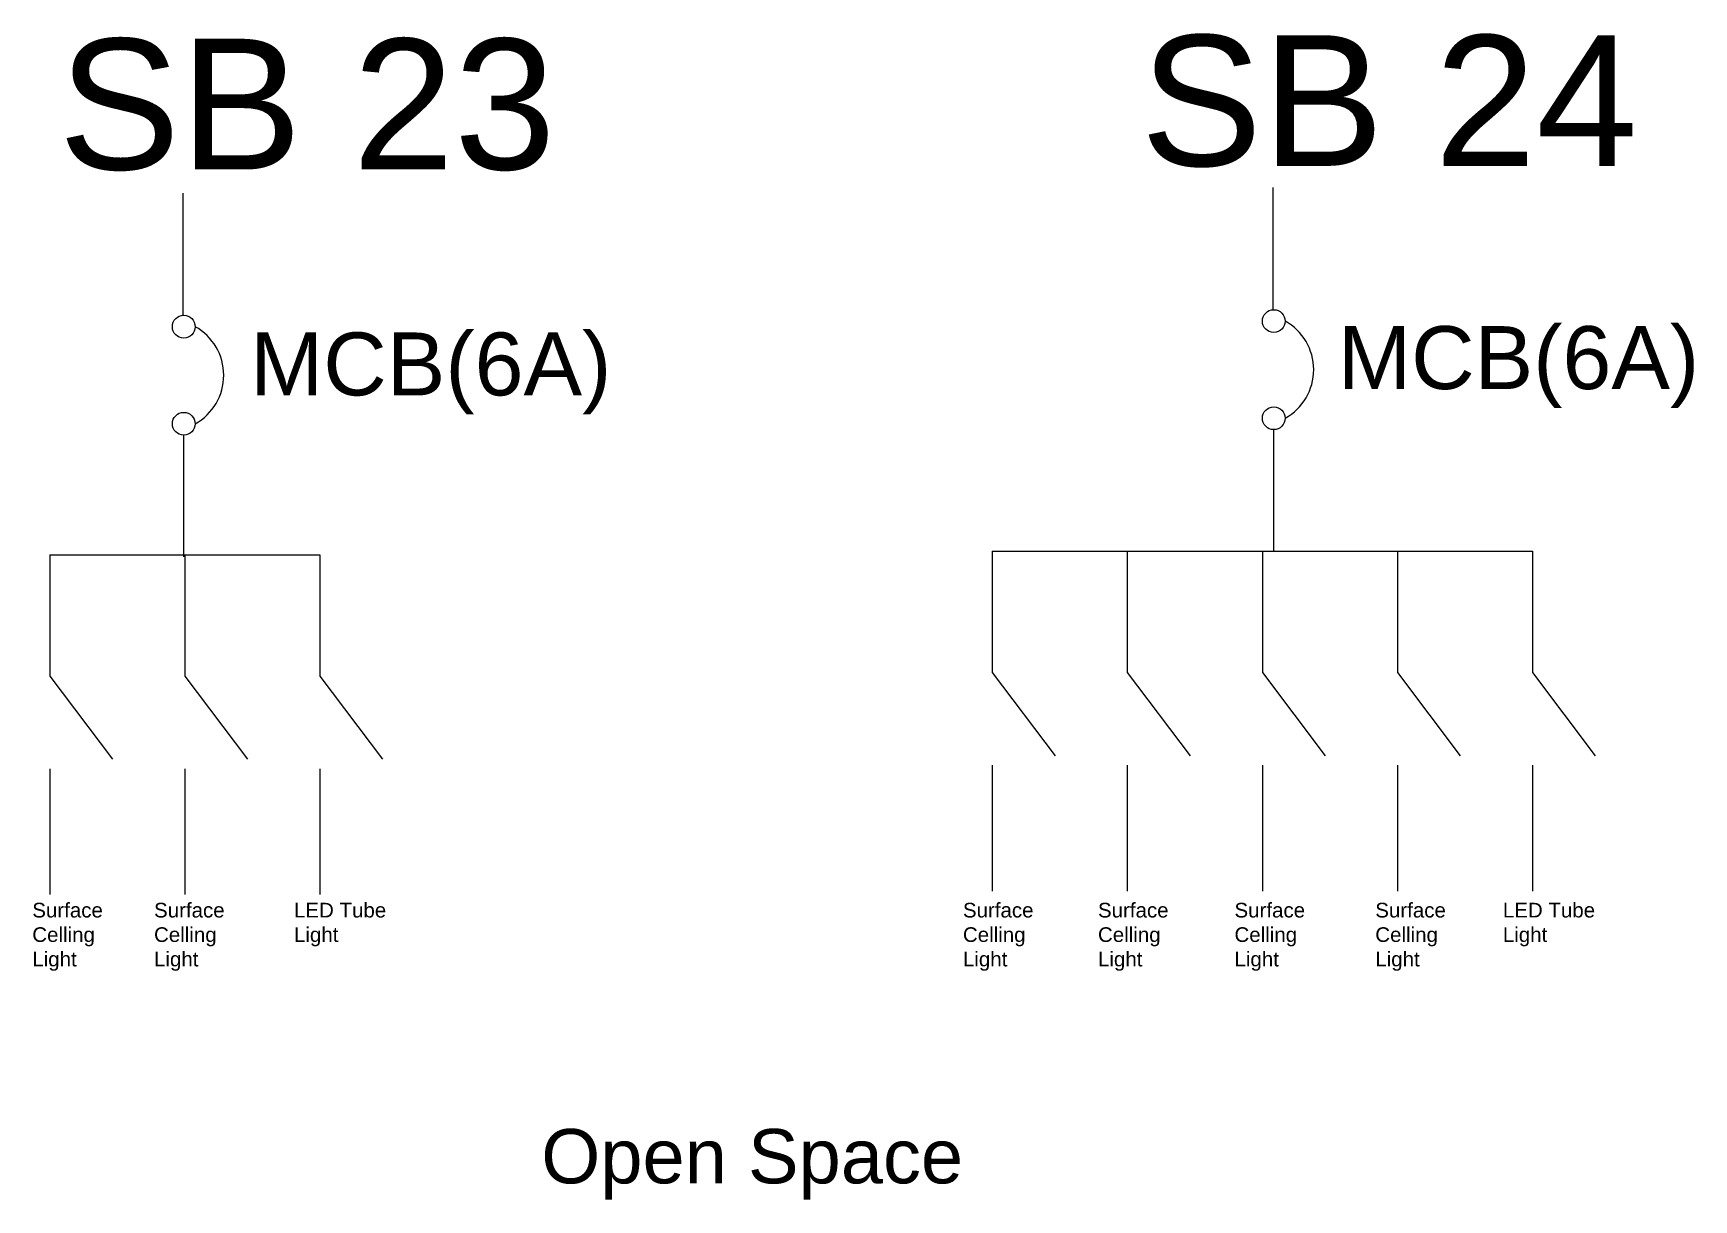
# Model space of a CAD drawing. Header units: inches. Extents: x -20263 to 10253, y -4567 to 3195.
# Drawn here: x 9562.1 to 10044.8, y -1902.3 to -1563.3 of the extents above; entities that cross this region are included whole.
import ezdxf

# ---------------------------------------------------------------- set-up
doc = ezdxf.new("R2010")
doc.units = ezdxf.units.IN
doc.header["$MEASUREMENT"] = 0
doc.styles.get("Standard").update_dxf_attribs({"font": 'arial.ttf'})

msp = doc.modelspace()

# ---------------------------------------------------------------- texts
at = {"color": 5, "lineweight": 20, "attachment_point": 1}
for s, width, insert, char_height in [('SB 24', 182.78485, (9883.959, -1563.914), 37.9858), ('\\pxt3;SB 23', 161.94991, (9569.434, -1564.95), 37.98581)]:
    msp.add_mtext_dynamic_manual_height_columns(s, width=width, gutter_width=189.929, heights=[0], dxfattribs=dict(at, insert=insert, char_height=char_height))
at = {"color": 1, "lineweight": 20, "attachment_point": 1}
for s, width, gutter_width, heights, insert, char_height in [('MCB(6A)', 32.92103, 91.447, [0], (9625.146, -1650.291), 18.2895), ('MCB(6A)', 32.92103, 91.447, [0], (9941.381, -1648.454), 18.2895), ('Surface Celling Light', 27.85626, 21.319, [20.466], (9561.837, -1816.003), 4.26371), ('Surface Celling Light', 27.85626, 21.319, [20.466], (9597.23, -1816.003), 4.26371), ('LED Tube Light ', 27.85626, 21.319, [20.466], (9637.912, -1816.003), 4.26371), ('Surface Celling Light', 27.85626, 21.319, [20.466], (9832.373, -1816.003), 4.26371), ('Surface Celling Light', 27.85626, 21.319, [20.466], (9871.633, -1816.003), 4.26371), ('Surface Celling Light', 27.85626, 21.319, [20.466], (9911.31, -1816.003), 4.26371), ('Surface Celling Light', 27.85626, 21.319, [20.466], (9952.241, -1816.003), 4.26371), ('LED Tube Light ', 27.85626, 21.319, [20.466], (9989.325, -1816.003), 4.26371), ('\\P Open Space ', 143.37272, 78.956, [75.797], (9703.674, -1855.405), 15.79112)]:
    msp.add_mtext_dynamic_manual_height_columns(s, width=width, gutter_width=gutter_width, heights=heights, dxfattribs=dict(at, insert=insert, char_height=char_height))

# ---------------------------------------------------------------- linework, layer by layer
at = {"color": 1, "lineweight": 20}
for p, q in [((9605.588, -1609.832), (9605.588, -1645.129)), ((9922.445, -1608.212), (9922.445, -1643.509)), ((9922.668, -1678.538), (9922.668, -1713.835)), ((9605.811, -1680.157), (9605.811, -1715.454)), ((9566.901, -1714.87), (9566.901, -1750.167)), ((9566.901, -1714.87), (9606.153, -1714.87)), ((9606.153, -1714.87), (9606.153, -1750.167)), ((9606.153, -1714.87), (9645.405, -1714.87)), ((9645.405, -1714.87), (9645.405, -1750.167)), ((9840.909, -1713.835), (9840.909, -1749.132)), ((9840.909, -1713.835), (9880.161, -1713.835)), ((9880.161, -1713.835), (9880.161, -1749.132)), ((9880.161, -1713.835), (9919.413, -1713.835)), ((9919.413, -1713.835), (9919.413, -1749.132)), ((9919.413, -1713.835), (9958.665, -1713.835)), ((9958.665, -1713.835), (9958.665, -1749.132)), ((9958.665, -1713.835), (9997.917, -1713.835)), ((9997.917, -1713.835), (9997.917, -1749.132)), ((9566.901, -1750.167), (9585.145, -1774.313)), ((9606.153, -1750.167), (9624.397, -1774.313)), ((9645.405, -1750.167), (9663.649, -1774.313)), ((9840.909, -1749.132), (9859.152, -1773.277)), ((9880.161, -1749.132), (9898.404, -1773.277)), ((9919.413, -1749.132), (9937.656, -1773.277)), ((9958.665, -1749.132), (9976.908, -1773.277)), ((9997.917, -1749.132), (10016.16, -1773.277)), ((9840.911, -1776.053), (9840.911, -1812.598)), ((9880.163, -1776.053), (9880.163, -1812.598)), ((9919.415, -1776.053), (9919.415, -1812.598)), ((9958.667, -1776.053), (9958.667, -1812.598)), ((9997.919, -1776.053), (9997.919, -1812.598)), ((9566.904, -1777.089), (9566.904, -1813.633)), ((9606.156, -1777.089), (9606.156, -1813.633)), ((9645.408, -1777.089), (9645.408, -1813.633))]:
    msp.add_line(p, q, dxfattribs=at)
for centre in [(9605.875, -1648.615), (9922.731, -1646.995), (9605.875, -1676.82), (9922.731, -1675.201)]:
    msp.add_circle(centre, 3.318, dxfattribs=at)
for centre in [(9601.363, -1662.717), (9918.219, -1661.098)]:
    msp.add_arc(centre, 16.131, 299.0408, 60.9592, dxfattribs=at)

msp.set_redraw_order([(e.dxf.handle, doc.entitydb.next_handle()) for e in msp.query("TEXT MTEXT ATTDEF DIMENSION ARC_DIMENSION")])  # texts and dimensions are drawn at this point

doc.saveas('drawing.dxf')
